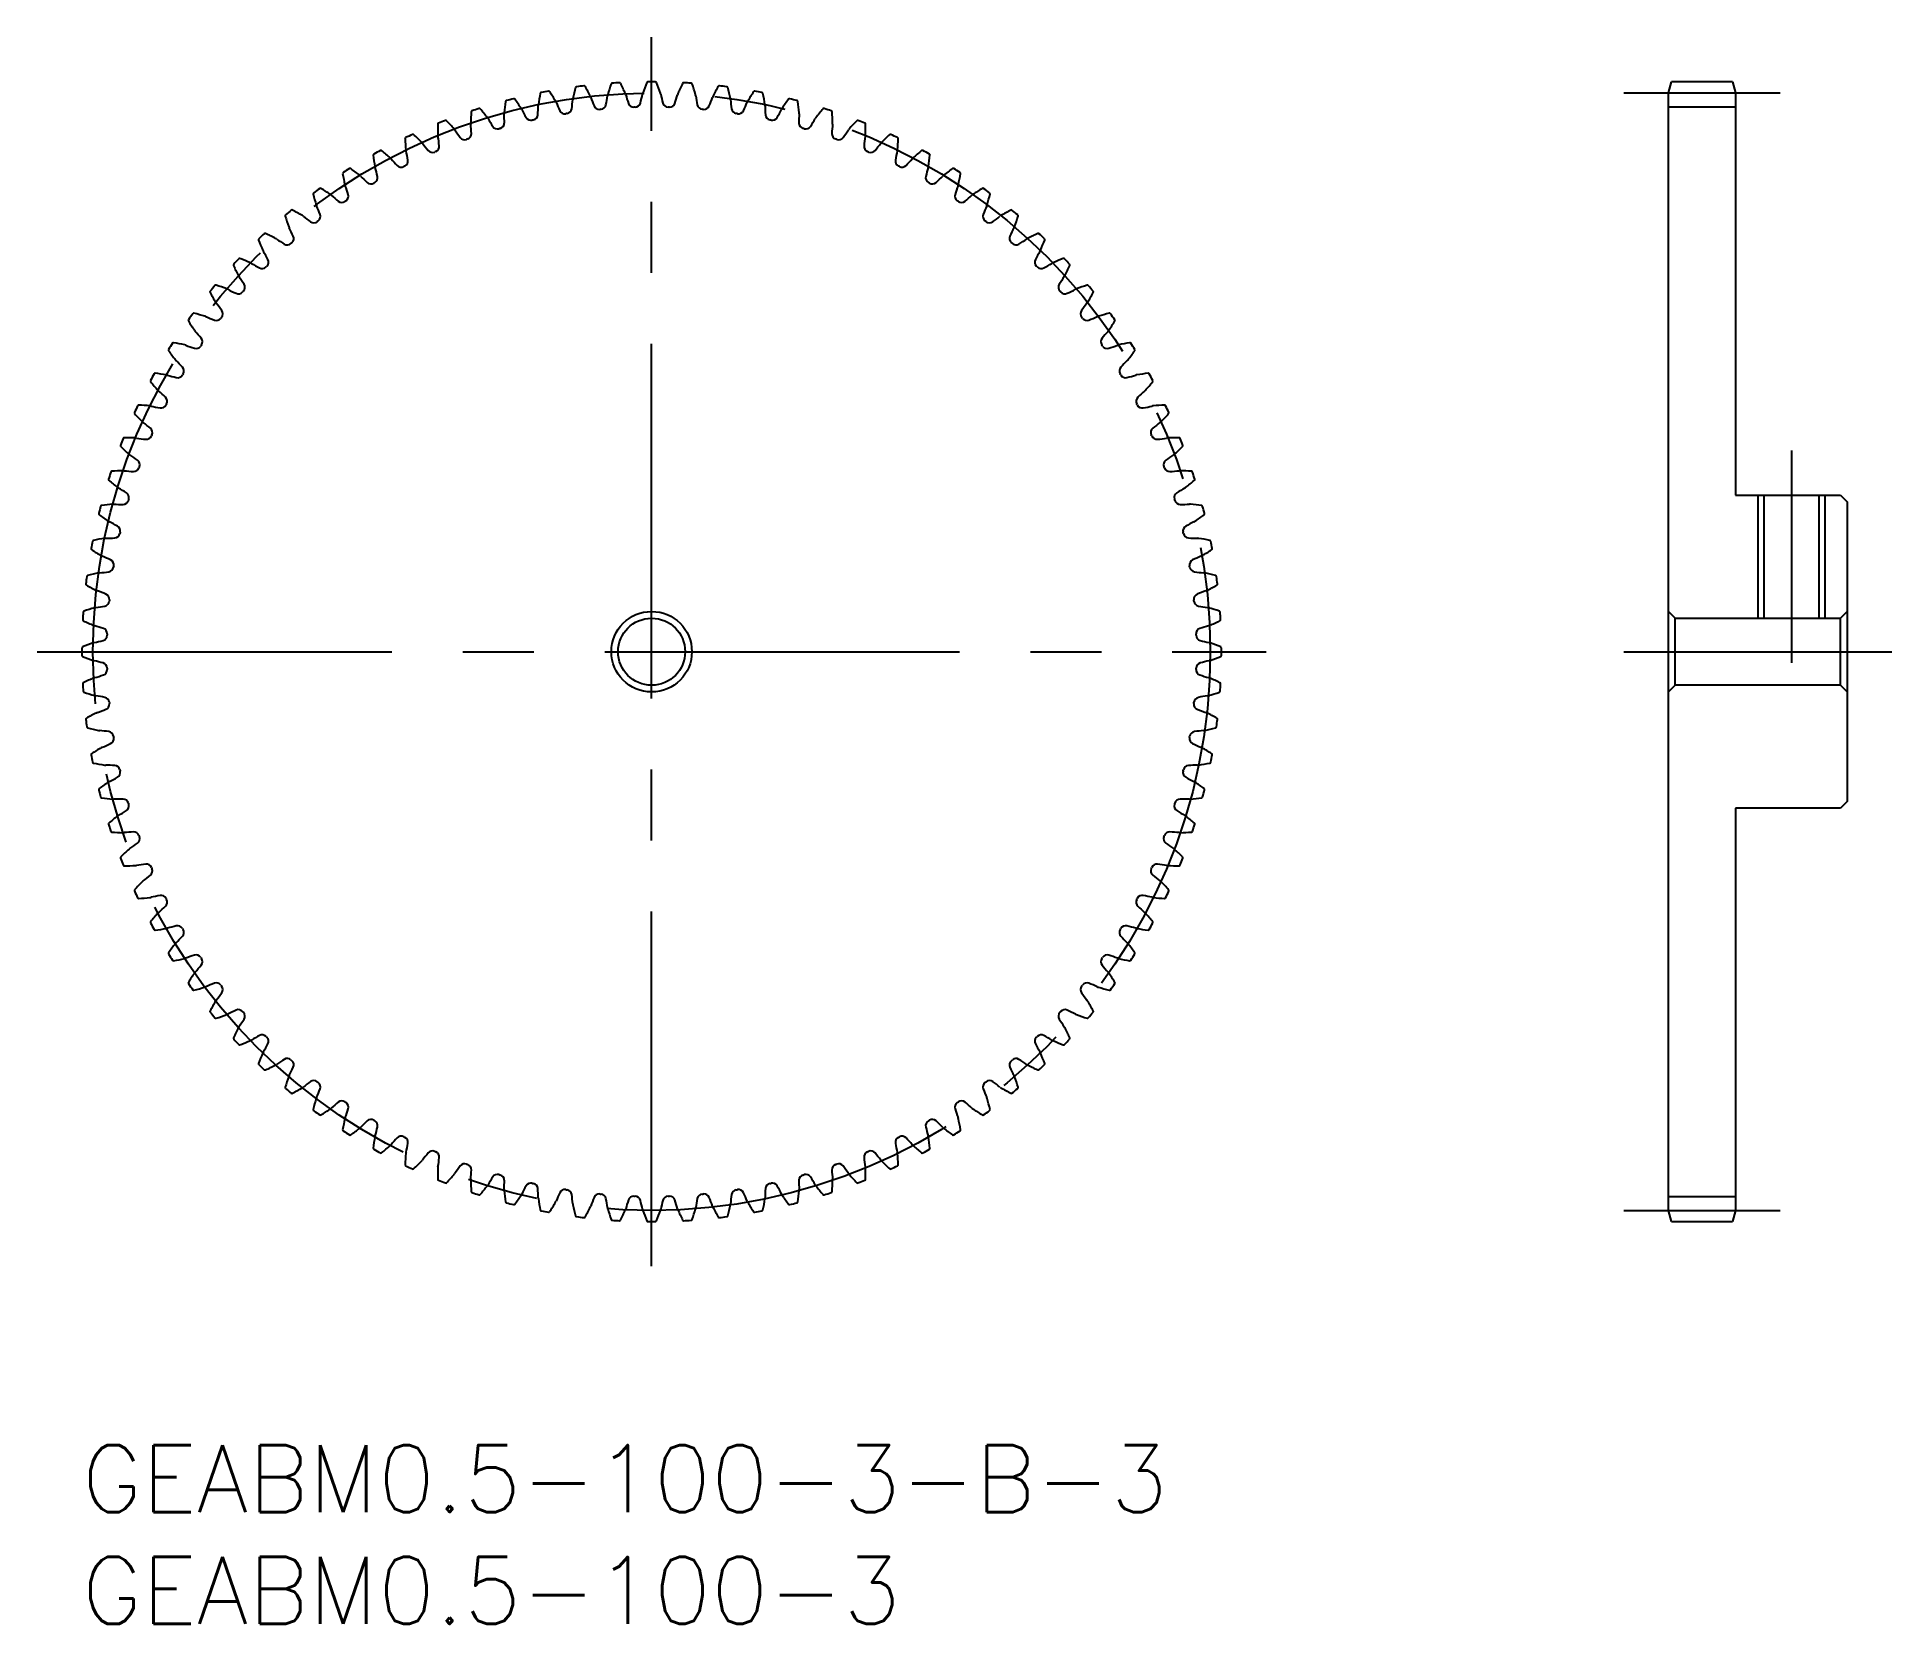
# Model space of a CAD drawing. Extents: x -2 to 81, y -8 to 63.
import ezdxf

# ---------------------------------------------------------------- set-up
doc = ezdxf.new("R2010")
doc.units = 0
doc.header["$LTSCALE"] = 0.5
doc.linetypes.add('CENTER', pattern=[50.8, 31.75, -6.35, 6.35, -6.35])
for name, color, linetype in [('MSM_CENTER', 1, 'CENTER'), ('MSM_CONTINUOUS', 7, 'CONTINUOUS'), ('MSM_NARROW', 5, 'CONTINUOUS'), ('MSM_PART_NUMBER', 7, 'CONTINUOUS')]:
    doc.layers.add(name, color=color, linetype=linetype)
doc.styles.get("Standard").update_dxf_attribs({"font": 'txt.shx', "height": 2, "bigfont": 'bigfont.shx'})

# ---------------------------------------------------------------- blocks, each defined once
blk = doc.blocks.new('*U3')
at = {"layer": 'MSM_PART_NUMBER'}
blk.add_text('GEABM0.5-100-3', height=3, dxfattribs=at).set_placement((0, -8))
blk = doc.blocks.new('*U4')
at = {"layer": 'MSM_PART_NUMBER'}
blk.add_text('GEABM0.5-100-3-B-3', height=3, dxfattribs=at).set_placement((0, -3))

msp = doc.modelspace()

# ---------------------------------------------------------------- linework, layer by layer
at = {"layer": 'MSM_CENTER'}
for p, q in [((25.5, 8), (25.5, 63)), ((69, 60.5), (76, 60.5)), ((76.5, 44.5), (76.5, 35)), ((-2, 35.5), (53, 35.5)), ((69, 35.5), (81, 35.5)), ((69, 10.5), (76, 10.5))]:
    msp.add_line(p, q, dxfattribs=at)
msp.add_circle((25.5, 35.5), 25, dxfattribs=at)
at = {"layer": 'MSM_CONTINUOUS'}
for p, q in [((71, 60.5), (71.134, 61)), ((73.866, 61), (71.134, 61)), ((73.866, 61), (74, 60.5)), ((71, 10.5), (71, 60.5)), ((71, 59.875), (74, 59.875)), ((74, 60.5), (74, 42.5)), ((74, 42.5), (78.7, 42.5)), ((75.27, 42.5), (75.27, 37)), ((77.729, 42.5), (77.729, 37)), ((78.7, 42.5), (79, 42.2)), ((79, 42.2), (79, 28.8)), ((71.3, 37), (71, 37.3)), ((71.3, 37), (78.7, 37)), ((71.3, 34), (71.3, 37)), ((79, 37.3), (78.7, 37)), ((78.7, 34), (78.7, 37)), ((71, 33.7), (71.3, 34)), ((78.7, 34), (71.3, 34)), ((78.7, 34), (79, 33.7)), ((74, 28.5), (74, 10.5)), ((78.7, 28.5), (74, 28.5)), ((79, 28.8), (78.7, 28.5)), ((71, 11.125), (74, 11.125)), ((71.134, 10), (71, 10.5)), ((71.134, 10), (73.866, 10)), ((74, 10.5), (73.866, 10))]:
    msp.add_line(p, q, dxfattribs=at)
for radius in [1.8, 1.5]:
    msp.add_circle((25.5, 35.5), radius, dxfattribs=at)
for centre, radius, start, end in [((30.132, 58.532), 8.333, 164.62917, 168.1), ((22.145, 60.728), 0.05, 97.57649, 164.62917), ((25.5, 35.5), 25.5, 96.82406, 97.57594), ((22.476, 60.77), 0.05, 29.77083, 96.82405), ((15.286, 56.657), 8.333, 26.3, 29.77083), ((31.569, 58.196), 8.333, 161.02917, 164.5), ((23.735, 60.889), 0.05, 93.97594, 161.02917), ((25.5, 35.5), 25.5, 93.22406, 93.97594), ((24.069, 60.91), 0.05, 26.17083, 93.22407), ((16.635, 57.256), 8.333, 22.7, 26.17083), ((32.982, 57.77), 8.333, 157.42917, 160.9), ((25.333, 60.949), 0.05, 90.37594, 157.42917), ((25.5, 35.5), 25.5, 89.62406, 90.37594), ((25.667, 60.949), 0.05, 22.57083, 89.62404), ((18.018, 57.77), 8.333, 19.1, 22.57083), ((34.365, 57.256), 8.333, 153.82917, 157.3), ((26.931, 60.91), 0.05, 86.77594, 153.82922), ((25.5, 35.5), 25.5, 86.02406, 86.77594), ((27.265, 60.889), 0.05, 18.97083, 86.02406), ((19.431, 58.196), 8.333, 15.5, 18.97083), ((35.714, 56.657), 8.333, 150.22917, 153.7), ((28.524, 60.77), 0.05, 83.17594, 150.22922), ((25.5, 35.5), 25.5, 82.42406, 83.17594), ((28.855, 60.728), 0.05, 15.37083, 82.42406), ((20.868, 58.532), 8.333, 11.9, 15.37083), ((25.5, 35.5), 25.5, 107.62406, 108.37594), ((17.795, 59.755), 0.05, 40.57083, 107.62406), ((11.502, 54.368), 8.333, 37.1, 40.57083), ((27.208, 58.931), 8.333, 171.82917, 175.3), ((19.009, 60.108), 0.05, 104.77649, 171.82917), ((25.5, 35.5), 25.5, 104.02406, 104.77594), ((19.333, 60.191), 0.05, 36.97083, 104.02406), ((12.715, 55.21), 8.333, 33.5, 36.97083), ((19.317, 59.58), 0.416, 26.40599, 33.50005), ((26.579, 63.186), 7.692, 206.40595, 209.45984), ((12.735, 60.091), 7.692, 355.74016, 358.79405), ((20.842, 59.921), 0.416, 171.69996, 178.79401), ((28.676, 58.778), 8.333, 168.22917, 171.7), ((20.567, 60.467), 0.05, 101.17649, 168.22917), ((25.5, 35.5), 25.5, 100.42406, 101.17594), ((20.895, 60.53), 0.05, 33.37083, 100.42406), ((13.978, 55.974), 8.333, 29.9, 33.37083), ((20.842, 59.921), 0.416, 22.80599, 29.90005), ((28.316, 63.063), 7.692, 202.80595, 205.85984), ((21.677, 59.826), 0.25, 278.93089, 352.14019), ((14.305, 60.844), 7.692, 352.14016, 355.19405), ((22.384, 60.165), 0.416, 168.09996, 175.19401), ((22.384, 60.165), 0.416, 19.20599, 26.30005), ((30.041, 62.832), 7.692, 199.20595, 202.25984), ((23.153, 60.013), 0.25, 202.25985, 275.46908), ((25.5, 35.5), 24.375, 95.33092, 95.46908), ((23.212, 60.018), 0.25, 275.33095, 348.54019), ((15.918, 61.497), 7.692, 348.54016, 351.59405), ((23.939, 60.312), 0.416, 164.49996, 171.59401), ((23.939, 60.312), 0.416, 15.60599, 22.70005), ((31.748, 62.493), 7.692, 195.60595, 198.65984), ((24.697, 60.112), 0.25, 198.65985, 271.86908), ((25.5, 35.5), 24.375, 91.73092, 91.86908), ((24.756, 60.114), 0.25, 271.73095, 344.94019), ((17.569, 62.047), 7.692, 344.94016, 347.99405), ((25.5, 60.361), 0.416, 160.89996, 167.99401), ((25.5, 60.361), 0.416, 12.00599, 19.10005), ((33.431, 62.047), 7.692, 192.00595, 195.05984), ((26.244, 60.114), 0.25, 195.05985, 268.26908), ((25.5, 35.5), 24.375, 88.13092, 88.26908), ((26.303, 60.112), 0.25, 268.13092, 341.34012), ((19.252, 62.493), 7.692, 341.34016, 344.39405), ((27.061, 60.312), 0.416, 157.29996, 164.39401), ((27.061, 60.312), 0.416, 8.40599, 15.50005), ((35.082, 61.497), 7.692, 188.40595, 191.45984), ((27.788, 60.018), 0.25, 191.45988, 264.66908), ((25.5, 35.5), 24.375, 84.53092, 84.66908), ((27.847, 60.013), 0.25, 264.53092, 337.74012), ((20.959, 62.832), 7.692, 337.74016, 340.79405), ((28.616, 60.165), 0.416, 153.69996, 160.79401), ((28.616, 60.165), 0.416, 4.80599, 11.90004), ((36.695, 60.844), 7.692, 184.80595, 187.85984), ((29.323, 59.826), 0.25, 187.85988, 261.06908), ((22.684, 63.063), 7.692, 334.14016, 337.19405), ((30.158, 59.921), 0.416, 150.09996, 157.19401), ((37.022, 55.974), 8.333, 146.62917, 150.1), ((30.105, 60.53), 0.05, 79.57594, 146.62922), ((25.5, 35.5), 25.5, 78.82406, 79.57594), ((30.433, 60.467), 0.05, 11.77083, 78.82406), ((22.324, 58.778), 8.333, 8.3, 11.77083), ((30.158, 59.921), 0.416, 1.20599, 8.30004), ((38.265, 60.091), 7.692, 181.20595, 184.25984), ((24.421, 63.186), 7.692, 330.54016, 333.59405), ((31.683, 59.58), 0.416, 146.49996, 153.59401), ((38.285, 55.21), 8.333, 143.02917, 146.5), ((31.667, 60.191), 0.05, 75.97594, 143.02922), ((25.5, 35.5), 25.5, 75.22406, 75.97594), ((31.991, 60.108), 0.05, 8.17083, 75.22406), ((23.792, 58.931), 8.333, 4.7, 8.17083), ((39.498, 54.368), 8.333, 139.42917, 142.9), ((33.205, 59.755), 0.05, 72.37594, 139.42922), ((25.5, 35.5), 25.5, 71.62406, 72.37594), ((24.258, 58.96), 8.333, 179.02917, 182.5), ((15.976, 59.101), 0.05, 111.97649, 179.02917), ((25.5, 35.5), 25.5, 111.22406, 111.97594), ((16.287, 59.224), 0.05, 44.17083, 111.22406), ((10.345, 53.452), 8.333, 40.7, 44.17083), ((25.734, 58.992), 8.333, 175.42917, 178.9), ((17.818, 59.144), 0.416, 178.89996, 185.99401), ((9.754, 58.297), 7.692, 2.94016, 5.99405), ((17.477, 59.652), 0.05, 108.37649, 175.42917), ((17.818, 59.144), 0.416, 30.00599, 37.10006), ((24.839, 63.199), 7.692, 210.00595, 213.05984), ((18.601, 59.139), 0.25, 213.05985, 286.26908), ((18.658, 59.155), 0.25, 286.13095, 359.34019), ((19.317, 59.58), 0.416, 175.29996, 182.39401), ((11.217, 59.241), 7.692, 359.34016, 2.39405), ((20.099, 59.525), 0.25, 209.45985, 282.66908), ((25.5, 35.5), 24.375, 102.53092, 102.66908), ((20.157, 59.538), 0.25, 282.53089, 355.74019), ((21.618, 59.817), 0.25, 205.85985, 279.06908), ((25.5, 35.5), 24.375, 98.93092, 99.06908), ((25.5, 35.5), 24.375, 80.93092, 81.06908), ((29.382, 59.817), 0.25, 260.93092, 334.14012), ((30.843, 59.538), 0.25, 184.25988, 257.46908), ((25.5, 35.5), 24.375, 77.33092, 77.46908), ((30.901, 59.525), 0.25, 257.33092, 330.54012), ((39.783, 59.241), 7.692, 177.60595, 180.65984), ((32.342, 59.155), 0.25, 180.65988, 253.86908), ((31.683, 59.58), 0.416, 357.60599, 4.70004), ((32.399, 59.139), 0.25, 253.73092, 326.94012), ((26.161, 63.199), 7.692, 326.94016, 329.99405), ((33.182, 59.144), 0.416, 142.89996, 149.99401), ((33.523, 59.652), 0.05, 4.57083, 71.62406), ((41.246, 58.297), 7.692, 174.00595, 177.05984), ((25.266, 58.992), 8.333, 1.1, 4.57083), ((33.182, 59.144), 0.416, 354.00599, 1.10004), ((40.655, 53.452), 8.333, 135.82917, 139.3), ((34.713, 59.224), 0.05, 68.77594, 135.82922), ((25.5, 35.5), 25.5, 68.02406, 68.77594), ((35.024, 59.101), 0.05, 0.97083, 68.02406), ((26.742, 58.96), 8.333, 357.5, 0.97083), ((14.513, 58.456), 0.05, 115.57594, 182.62917), ((22.788, 58.836), 8.333, 182.62917, 186.1), ((25.5, 35.5), 25.5, 114.82406, 115.57594), ((14.815, 58.598), 0.05, 47.77083, 114.82406), ((9.248, 52.465), 8.333, 44.3, 47.77083), ((14.915, 57.995), 0.416, 37.20599, 44.30005), ((21.372, 62.898), 7.692, 217.20595, 220.25984), ((15.747, 58.111), 0.25, 293.33089, 6.54016), ((16.348, 58.615), 0.416, 182.49996, 189.59401), ((8.354, 57.264), 7.692, 6.54016, 9.59405), ((16.348, 58.615), 0.416, 33.60599, 40.70005), ((23.101, 63.103), 7.692, 213.60595, 216.65984), ((17.131, 58.659), 0.25, 216.65985, 289.86908), ((25.5, 35.5), 24.375, 109.73092, 109.86908), ((17.187, 58.679), 0.25, 289.73089, 2.94016), ((25.5, 35.5), 24.375, 106.13092, 106.26908), ((25.5, 35.5), 24.375, 73.73092, 73.86908), ((33.813, 58.679), 0.25, 177.05988, 250.26908), ((25.5, 35.5), 24.375, 70.13092, 70.26908), ((33.869, 58.659), 0.25, 250.13092, 323.34012), ((27.899, 63.103), 7.692, 323.34016, 326.39405), ((34.652, 58.615), 0.416, 139.29996, 146.39401), ((35.253, 58.111), 0.25, 173.45988, 246.66908), ((42.646, 57.264), 7.692, 170.40595, 173.45984), ((34.652, 58.615), 0.416, 350.40599, 357.50004), ((29.628, 62.898), 7.692, 319.74016, 322.79405), ((36.085, 57.995), 0.416, 135.69996, 142.79401), ((41.752, 52.465), 8.333, 132.22917, 135.7), ((36.185, 58.598), 0.05, 65.17594, 132.22922), ((25.5, 35.5), 25.5, 64.42406, 65.17594), ((28.212, 58.836), 8.333, 353.9, 357.37083), ((36.487, 58.456), 0.05, 357.37083, 64.42406), ((13.093, 57.721), 0.05, 119.17594, 186.22917), ((21.328, 58.62), 8.333, 186.22917, 189.7), ((25.5, 35.5), 25.5, 118.42406, 119.17594), ((13.386, 57.882), 0.05, 51.37083, 118.42406), ((8.215, 51.411), 8.333, 47.9, 51.37083), ((13.523, 57.286), 0.416, 40.80599, 47.90005), ((19.66, 62.584), 7.692, 220.80595, 223.85984), ((14.347, 57.454), 0.25, 296.93089, 10.14019), ((14.915, 57.995), 0.416, 186.09996, 193.19401), ((7.021, 56.144), 7.692, 10.14016, 13.19405), ((15.693, 58.088), 0.25, 220.25984, 293.46908), ((25.5, 35.5), 24.375, 113.33092, 113.46908), ((25.5, 35.5), 24.375, 66.53092, 66.66908), ((35.307, 58.088), 0.25, 246.53092, 319.74012), ((36.653, 57.454), 0.25, 169.85988, 243.06908), ((43.979, 56.144), 7.692, 166.80595, 169.85984), ((36.085, 57.995), 0.416, 346.80599, 353.90004), ((31.34, 62.584), 7.692, 316.14016, 319.19405), ((37.477, 57.286), 0.416, 132.09996, 139.19401), ((42.785, 51.411), 8.333, 128.62917, 132.1), ((37.614, 57.882), 0.05, 61.57649, 128.62922), ((25.5, 35.5), 25.5, 60.82406, 61.57594), ((29.672, 58.62), 8.333, 350.3, 353.77083), ((37.907, 57.721), 0.05, 353.77083, 60.82406), ((11.723, 56.898), 0.05, 122.77594, 189.82917), ((19.884, 58.312), 8.333, 189.82917, 193.3), ((25.5, 35.5), 25.5, 122.02406, 122.77594), ((12.004, 57.077), 0.05, 54.97083, 122.02406), ((7.25, 50.294), 8.333, 51.5, 54.97083), ((12.179, 56.491), 0.416, 44.40599, 51.50005), ((17.971, 62.164), 7.692, 224.40595, 227.45984), ((12.939, 56.681), 0.25, 227.45984, 300.66908), ((25.5, 35.5), 24.375, 120.53092, 120.66908), ((13.523, 57.286), 0.416, 189.69996, 196.79401), ((12.99, 56.711), 0.25, 300.53089, 13.74019), ((5.761, 54.943), 7.692, 13.74016, 16.79405), ((14.294, 57.428), 0.25, 223.85984, 297.06908), ((25.5, 35.5), 24.375, 116.93092, 117.06908), ((25.5, 35.5), 24.375, 62.93092, 63.06908), ((36.706, 57.428), 0.25, 242.93092, 316.14012), ((38.01, 56.711), 0.25, 166.25987, 239.46908), ((45.239, 54.943), 7.692, 163.20595, 166.25984), ((37.477, 57.286), 0.416, 343.20599, 350.30004), ((25.5, 35.5), 24.375, 59.33092, 59.46908), ((38.061, 56.681), 0.25, 239.33092, 312.54012), ((33.029, 62.164), 7.692, 312.54016, 315.59405), ((38.821, 56.491), 0.416, 128.49996, 135.59401), ((43.75, 50.294), 8.333, 125.02917, 128.5), ((38.996, 57.077), 0.05, 57.97649, 125.02922), ((25.5, 35.5), 25.5, 57.22406, 57.97594), ((31.116, 58.312), 8.333, 346.7, 350.17083), ((39.277, 56.898), 0.05, 350.17083, 57.22406), ((10.406, 55.991), 0.05, 126.37594, 193.42917), ((18.463, 57.915), 8.333, 193.42917, 196.9), ((25.5, 35.5), 25.5, 125.62406, 126.37594), ((10.676, 56.187), 0.05, 58.57083, 125.62406), ((6.357, 49.119), 8.333, 55.1, 58.57083), ((10.887, 55.613), 0.416, 48.00599, 55.10005), ((16.312, 61.639), 7.692, 228.00595, 231.05984), ((11.634, 55.85), 0.25, 231.05985, 304.26908), ((12.179, 56.491), 0.416, 193.29996, 200.39401), ((25.5, 35.5), 24.375, 124.13092, 124.26908), ((4.579, 53.665), 7.692, 17.34016, 20.39405), ((11.683, 55.884), 0.25, 304.13089, 17.34019), ((39.317, 55.884), 0.25, 162.65987, 235.86908), ((46.421, 53.665), 7.692, 159.60595, 162.65984), ((25.5, 35.5), 24.375, 55.73092, 55.86908), ((38.821, 56.491), 0.416, 339.60599, 346.70004), ((39.366, 55.85), 0.25, 235.73092, 308.94012), ((34.688, 61.639), 7.692, 308.94016, 311.99405), ((40.113, 55.613), 0.416, 124.89996, 131.99401), ((44.643, 49.119), 8.333, 121.42917, 124.9), ((40.324, 56.187), 0.05, 54.37649, 121.42922), ((25.5, 35.5), 25.5, 53.62406, 54.37594), ((32.537, 57.915), 8.333, 343.1, 346.57083), ((40.594, 55.991), 0.05, 346.57083, 53.62406), ((9.149, 55.003), 0.05, 129.97649, 197.02917), ((17.069, 57.429), 8.333, 197.02917, 200.5), ((25.5, 35.5), 25.5, 129.22406, 129.97594), ((9.407, 55.216), 0.05, 62.17083, 129.22406), ((5.54, 47.89), 8.333, 58.7, 62.17083), ((9.653, 54.656), 0.416, 51.60599, 58.70005), ((14.689, 61.01), 7.692, 231.60595, 234.65984), ((10.887, 55.613), 0.416, 196.89996, 203.99401), ((3.48, 52.316), 7.692, 20.94016, 23.99405), ((10.431, 54.976), 0.25, 307.73089, 20.94019), ((40.569, 54.976), 0.25, 159.05987, 232.26908), ((47.52, 52.316), 7.692, 156.00595, 159.05984), ((40.113, 55.613), 0.416, 336.00599, 343.10004), ((36.311, 61.01), 7.692, 305.34016, 308.39405), ((41.347, 54.656), 0.416, 121.29996, 128.39401), ((45.46, 47.89), 8.333, 117.82917, 121.3), ((41.593, 55.216), 0.05, 50.77649, 117.82922), ((25.5, 35.5), 25.5, 50.02406, 50.77594), ((33.931, 57.429), 8.333, 339.5, 342.97083), ((41.851, 55.003), 0.05, 342.97083, 50.02406), ((7.957, 53.938), 0.05, 133.57649, 200.62917), ((25.5, 35.5), 25.5, 132.82406, 133.57594), ((8.2, 54.166), 0.05, 65.77083, 132.82406), ((4.801, 46.612), 8.333, 62.3, 65.77083), ((8.482, 53.623), 0.416, 55.20599, 62.30005), ((13.108, 60.281), 7.692, 235.20595, 238.25984), ((9.653, 54.656), 0.416, 200.49996, 207.59401), ((2.467, 50.9), 7.692, 24.54016, 27.59405), ((9.237, 53.991), 0.25, 311.33089, 24.54019), ((10.384, 54.939), 0.25, 234.65985, 307.86908), ((25.5, 35.5), 24.375, 127.73092, 127.86908), ((25.5, 35.5), 24.375, 52.13092, 52.26908), ((40.616, 54.939), 0.25, 232.13092, 305.34012), ((41.763, 53.991), 0.25, 155.45987, 228.66908), ((48.533, 50.9), 7.692, 152.40595, 155.45984), ((41.347, 54.656), 0.416, 332.40599, 339.50004), ((37.892, 60.281), 7.692, 301.74016, 304.79405), ((42.518, 53.623), 0.416, 117.69996, 124.79401), ((46.199, 46.612), 8.333, 114.22917, 117.7), ((42.8, 54.166), 0.05, 47.17594, 114.22913), ((25.5, 35.5), 25.5, 46.42406, 47.17594), ((43.043, 53.938), 0.05, 339.37083, 46.42406), ((15.709, 56.856), 8.333, 200.62917, 204.1), ((8.482, 53.623), 0.416, 204.09996, 211.19401), ((1.546, 49.423), 7.692, 28.14016, 31.19405), ((9.193, 53.952), 0.25, 238.25985, 311.46908), ((25.5, 35.5), 24.375, 131.33092, 131.46908), ((25.5, 35.5), 24.375, 48.53092, 48.66908), ((41.807, 53.952), 0.25, 228.53092, 301.74012), ((49.454, 49.423), 7.692, 148.80595, 151.85984), ((42.518, 53.623), 0.416, 328.80599, 335.90004), ((35.291, 56.856), 8.333, 335.9, 339.37083), ((6.834, 52.8), 0.05, 137.17594, 204.22917), ((14.388, 56.199), 8.333, 204.22917, 207.7), ((25.5, 35.5), 25.5, 136.42406, 137.17594), ((7.377, 52.518), 0.416, 207.69996, 214.79401), ((7.062, 53.043), 0.05, 69.37083, 136.42406), ((4.144, 45.291), 8.333, 65.9, 69.37083), ((7.377, 52.518), 0.416, 58.80599, 65.90005), ((11.577, 59.454), 7.692, 238.80595, 241.85984), ((8.067, 52.891), 0.25, 241.85985, 315.06908), ((25.5, 35.5), 24.375, 134.93092, 135.06908), ((8.109, 52.933), 0.25, 314.9309, 28.14019), ((42.891, 52.933), 0.25, 151.85987, 225.06908), ((25.5, 35.5), 24.375, 44.93092, 45.06908), ((42.933, 52.891), 0.25, 224.93092, 298.14012), ((39.423, 59.454), 7.692, 298.14016, 301.19405), ((43.623, 52.518), 0.416, 114.09996, 121.19401), ((46.856, 45.291), 8.333, 110.62917, 114.1), ((43.938, 53.043), 0.05, 43.57594, 110.62913), ((43.623, 52.518), 0.416, 325.20599, 332.30004), ((25.5, 35.5), 25.5, 42.82406, 43.57594), ((36.612, 56.199), 8.333, 332.3, 335.77083), ((44.166, 52.8), 0.05, 335.77083, 42.82406), ((5.784, 51.593), 0.05, 140.77649, 207.82916), ((13.11, 55.46), 8.333, 207.82917, 211.3), ((25.5, 35.5), 25.5, 140.02406, 140.77594), ((5.997, 51.851), 0.05, 72.97083, 140.02406), ((3.571, 43.931), 8.333, 69.5, 72.97083), ((6.344, 51.347), 0.416, 62.40599, 69.50005), ((10.1, 58.533), 7.692, 242.40595, 245.45984), ((7.009, 51.763), 0.25, 245.45986, 318.66908), ((0.719, 47.892), 7.692, 31.74016, 34.79405), ((25.5, 35.5), 24.375, 138.53092, 138.66908), ((7.048, 51.807), 0.25, 318.53089, 31.74019), ((43.952, 51.807), 0.25, 148.25987, 221.46908), ((50.281, 47.892), 7.692, 145.20595, 148.25984), ((25.5, 35.5), 24.375, 41.33092, 41.46908), ((43.991, 51.763), 0.25, 221.33092, 294.54012), ((40.9, 58.533), 7.692, 294.54016, 297.59405), ((44.656, 51.347), 0.416, 110.49996, 117.59401), ((47.429, 43.931), 8.333, 107.02917, 110.5), ((45.003, 51.851), 0.05, 39.97594, 107.02912), ((37.89, 55.46), 8.333, 328.7, 332.17083), ((25.5, 35.5), 25.5, 39.22406, 39.97594), ((45.216, 51.593), 0.05, 332.17083, 39.22406), ((5.009, 50.594), 0.05, 76.57083, 143.62406), ((3.085, 42.537), 8.333, 73.1, 76.57083), ((6.344, 51.347), 0.416, 211.29996, 218.39401), ((-0.01, 46.311), 7.692, 35.34016, 38.39405), ((6.061, 50.616), 0.25, 322.13089, 35.3402), ((44.939, 50.616), 0.25, 144.65987, 217.86908), ((51.01, 46.311), 7.692, 141.60595, 144.65984), ((44.656, 51.347), 0.416, 321.60599, 328.70004), ((47.915, 42.537), 8.333, 103.42917, 106.9), ((45.991, 50.594), 0.05, 36.37594, 103.42913), ((4.813, 50.324), 0.05, 144.37649, 211.42917), ((11.881, 54.643), 8.333, 211.42917, 214.9), ((25.5, 35.5), 25.5, 143.62406, 144.37594), ((5.387, 50.113), 0.416, 214.89996, 221.99401), ((-0.639, 44.688), 7.692, 38.94016, 41.99405), ((5.387, 50.113), 0.416, 66.00599, 73.10005), ((8.684, 57.52), 7.692, 246.00595, 249.05984), ((6.024, 50.569), 0.25, 249.05986, 322.26908), ((25.5, 35.5), 24.375, 142.13092, 142.26908), ((25.5, 35.5), 24.375, 37.73092, 37.86908), ((44.976, 50.569), 0.25, 217.73092, 290.94012), ((42.316, 57.52), 7.692, 290.94016, 293.99405), ((45.613, 50.113), 0.416, 106.89996, 113.99401), ((51.639, 44.688), 7.692, 138.00595, 141.05984), ((45.613, 50.113), 0.416, 318.00599, 325.10004), ((39.119, 54.643), 8.333, 325.1, 328.57083), ((25.5, 35.5), 25.5, 35.62406, 36.37594), ((46.187, 50.324), 0.05, 328.57083, 35.62406), ((3.923, 48.996), 0.05, 147.97594, 215.02916), ((25.5, 35.5), 25.5, 147.22406, 147.97594), ((4.102, 49.277), 0.05, 80.17083, 147.22406), ((2.688, 41.116), 8.333, 76.7, 80.17083), ((4.509, 48.821), 0.416, 69.60599, 76.70005), ((7.335, 56.421), 7.692, 249.60595, 252.65984), ((5.116, 49.317), 0.25, 252.65986, 325.86908), ((25.5, 35.5), 24.375, 145.73092, 145.86908), ((5.15, 49.366), 0.25, 325.7309, 38.9402), ((45.85, 49.366), 0.25, 141.05987, 214.26908), ((25.5, 35.5), 24.375, 34.13092, 34.26908), ((45.884, 49.317), 0.25, 214.13092, 287.34012), ((43.665, 56.421), 7.692, 287.34016, 290.39405), ((46.491, 48.821), 0.416, 103.29996, 110.39401), ((48.312, 41.116), 8.333, 99.82917, 103.3), ((46.898, 49.277), 0.05, 32.77594, 99.82913), ((25.5, 35.5), 25.5, 32.02406, 32.77594), ((47.077, 48.996), 0.05, 324.97083, 32.02406), ((10.706, 53.75), 8.333, 215.02917, 218.5), ((4.509, 48.821), 0.416, 218.49996, 225.59401), ((-1.164, 43.029), 7.692, 42.54016, 45.59405), ((4.319, 48.061), 0.25, 329.3309, 42.54019), ((46.681, 48.061), 0.25, 137.45987, 210.66908), ((52.164, 43.029), 7.692, 134.40595, 137.45984), ((46.491, 48.821), 0.416, 314.40599, 321.50004), ((40.294, 53.75), 8.333, 321.5, 324.97083), ((3.118, 47.614), 0.05, 151.57594, 218.62915), ((25.5, 35.5), 25.5, 150.82406, 151.57594), ((9.589, 52.785), 8.333, 218.62917, 222.1), ((3.279, 47.907), 0.05, 83.77083, 150.82406), ((2.38, 39.672), 8.333, 80.3, 83.77083), ((3.714, 47.477), 0.416, 73.20599, 80.30005), ((6.057, 55.239), 7.692, 253.20595, 256.25984), ((4.289, 48.01), 0.25, 256.25986, 329.46908), ((25.5, 35.5), 24.375, 149.33092, 149.46908), ((25.5, 35.5), 24.375, 30.53092, 30.66908), ((46.711, 48.01), 0.25, 210.53092, 283.74012), ((44.943, 55.239), 7.692, 283.74016, 286.79405), ((47.286, 47.477), 0.416, 99.69996, 106.79401), ((48.62, 39.672), 8.333, 96.22917, 99.7), ((41.411, 52.785), 8.333, 317.9, 321.37083), ((47.721, 47.907), 0.05, 29.17649, 96.22922), ((25.5, 35.5), 25.5, 28.42406, 29.17594), ((47.882, 47.614), 0.05, 321.37083, 28.42406), ((25.5, 35.5), 25.5, 154.42406, 155.17594), ((2.544, 46.487), 0.05, 87.37083, 154.42406), ((2.164, 38.212), 8.333, 83.9, 87.37083), ((3.005, 46.085), 0.416, 76.80599, 83.90005), ((4.856, 53.979), 7.692, 256.80595, 259.85984), ((3.714, 47.477), 0.416, 222.09996, 229.19401), ((-1.584, 41.34), 7.692, 46.14016, 49.19405), ((3.546, 46.653), 0.25, 259.85986, 333.06908), ((3.572, 46.706), 0.25, 332.93089, 46.1402), ((25.5, 35.5), 24.375, 152.93092, 153.06908), ((47.428, 46.706), 0.25, 133.85987, 207.06908), ((25.5, 35.5), 24.375, 26.93092, 27.06908), ((47.454, 46.653), 0.25, 206.93092, 280.14012), ((52.584, 41.34), 7.692, 130.80595, 133.85984), ((46.144, 53.979), 7.692, 280.14016, 283.19405), ((47.286, 47.477), 0.416, 310.80599, 317.90004), ((47.995, 46.085), 0.416, 96.09996, 103.19401), ((48.836, 38.212), 8.333, 92.62917, 96.1), ((48.456, 46.487), 0.05, 25.57649, 92.62922), ((25.5, 35.5), 25.5, 24.82406, 25.57594), ((2.402, 46.185), 0.05, 155.17594, 222.22915), ((8.535, 51.752), 8.333, 222.22917, 225.7), ((3.005, 46.085), 0.416, 225.69996, 232.79401), ((-1.898, 39.628), 7.692, 49.74016, 52.79405), ((52.898, 39.628), 7.692, 127.20595, 130.25984), ((47.995, 46.085), 0.416, 307.20599, 314.30004), ((42.465, 51.752), 8.333, 314.3, 317.77083), ((48.598, 46.185), 0.05, 317.77083, 24.82406), ((25.5, 35.5), 25.5, 158.02406, 158.77594), ((1.899, 45.024), 0.05, 90.97083, 158.02406), ((2.04, 36.742), 8.333, 87.5, 90.97083), ((2.385, 44.652), 0.416, 80.40599, 87.50005), ((3.736, 52.646), 7.692, 260.40595, 263.45984), ((2.889, 45.253), 0.25, 263.45986, 336.66908), ((2.912, 45.307), 0.25, 336.53089, 49.74019), ((25.5, 35.5), 24.375, 156.53092, 156.66908), ((48.088, 45.307), 0.25, 130.25987, 203.46908), ((25.5, 35.5), 24.375, 23.33092, 23.46908), ((48.111, 45.253), 0.25, 203.33092, 276.54012), ((47.264, 52.646), 7.692, 276.54016, 279.59405), ((48.615, 44.652), 0.416, 92.49996, 99.59401), ((48.96, 36.742), 8.333, 89.02917, 92.5), ((49.101, 45.024), 0.05, 21.97594, 89.02922), ((25.5, 35.5), 25.5, 21.22406, 21.97594), ((1.776, 44.713), 0.05, 158.77594, 225.82915), ((7.548, 50.655), 8.333, 225.82917, 229.3), ((2.385, 44.652), 0.416, 229.29996, 236.39401), ((-2.103, 37.899), 7.692, 53.34016, 56.39405), ((2.341, 43.869), 0.25, 340.1309, 53.3402), ((48.659, 43.869), 0.25, 126.65987, 199.86908), ((53.103, 37.899), 7.692, 123.60595, 126.65984), ((48.615, 44.652), 0.416, 303.60599, 310.70005), ((43.452, 50.655), 8.333, 310.7, 314.17083), ((49.224, 44.713), 0.05, 314.17083, 21.22406), ((1.245, 43.205), 0.05, 162.37594, 229.42916), ((25.5, 35.5), 25.5, 161.62406, 162.37594), ((6.632, 49.498), 8.333, 229.42917, 232.9), ((1.348, 43.523), 0.05, 94.57083, 161.62406), ((2.008, 35.266), 8.333, 91.1, 94.57083), ((1.856, 43.182), 0.416, 84.00599, 91.10005), ((2.703, 51.246), 7.692, 264.00595, 267.05984), ((2.321, 43.813), 0.25, 267.05986, 340.26908), ((25.5, 35.5), 24.375, 160.13092, 160.26908), ((25.5, 35.5), 24.375, 19.73092, 19.86908), ((48.679, 43.813), 0.25, 199.73092, 272.94013), ((48.297, 51.246), 7.692, 272.94016, 275.99405), ((49.144, 43.182), 0.416, 88.89996, 95.99401), ((48.992, 35.266), 8.333, 85.42917, 88.9), ((44.368, 49.498), 8.333, 307.1, 310.57083), ((49.652, 43.523), 0.05, 18.37594, 85.42922), ((25.5, 35.5), 25.5, 17.62406, 18.37594), ((49.755, 43.205), 0.05, 310.57083, 17.62406), ((1.856, 43.182), 0.416, 232.89996, 239.99401), ((-2.199, 36.161), 7.692, 56.94016, 59.99405), ((1.861, 42.399), 0.25, 343.7309, 56.94019), ((49.139, 42.399), 0.25, 123.05987, 196.26908), ((53.199, 36.161), 7.692, 120.00595, 123.05984), ((49.144, 43.182), 0.416, 300.00599, 307.10005), ((0.809, 41.667), 0.05, 165.97594, 233.02915), ((25.5, 35.5), 25.5, 165.22406, 165.97594), ((5.79, 48.285), 8.333, 233.02917, 236.5), ((0.892, 41.991), 0.05, 98.17083, 165.22406), ((2.069, 33.792), 8.333, 94.7, 98.17083), ((1.42, 41.683), 0.416, 87.60599, 94.70005), ((1.759, 49.783), 7.692, 267.60595, 270.65984), ((1.845, 42.342), 0.25, 270.65986, 343.86908), ((25.5, 35.5), 24.375, 163.73092, 163.86908), ((25.5, 35.5), 24.375, 16.13092, 16.26908), ((49.155, 42.342), 0.25, 196.13092, 269.34013), ((49.241, 49.783), 7.692, 269.34016, 272.39405), ((49.58, 41.683), 0.416, 85.29996, 92.39401), ((48.931, 33.792), 8.333, 81.82917, 85.3), ((45.21, 48.285), 8.333, 303.5, 306.97083), ((50.108, 41.991), 0.05, 14.77594, 81.82922), ((25.5, 35.5), 25.5, 14.02406, 14.77594), ((50.191, 41.667), 0.05, 306.97083, 14.02406), ((1.42, 41.683), 0.416, 236.49996, 243.59401), ((-2.186, 34.421), 7.692, 60.54016, 63.59405), ((1.462, 40.843), 0.25, 274.25986, 347.46908), ((1.475, 40.901), 0.25, 347.3309, 60.54019), ((25.5, 35.5), 24.375, 167.33092, 167.46908), ((49.525, 40.901), 0.25, 119.45987, 192.66908), ((25.5, 35.5), 24.375, 12.53092, 12.66908), ((49.538, 40.843), 0.25, 192.53092, 265.74013), ((53.186, 34.421), 7.692, 116.40595, 119.45984), ((49.58, 41.683), 0.416, 296.40599, 303.50005), ((0.47, 40.105), 0.05, 169.57594, 236.62915), ((25.5, 35.5), 25.5, 168.82406, 169.57594), ((5.026, 47.022), 8.333, 236.62917, 240.1), ((0.533, 40.433), 0.05, 101.77083, 168.82406), ((2.222, 32.324), 8.333, 98.3, 101.77083), ((1.079, 40.158), 0.416, 91.20599, 98.30005), ((0.909, 48.265), 7.692, 271.20595, 274.25984), ((50.091, 48.265), 7.692, 265.74016, 268.79405), ((49.921, 40.158), 0.416, 81.69996, 88.79401), ((48.778, 32.324), 8.333, 78.22917, 81.7), ((45.974, 47.022), 8.333, 299.9, 303.37083), ((50.467, 40.433), 0.05, 11.17649, 78.22922), ((25.5, 35.5), 25.5, 10.42406, 11.17594), ((50.53, 40.105), 0.05, 303.37083, 10.42406), ((2.468, 30.868), 8.333, 101.9, 105.37083), ((0.835, 38.616), 0.416, 94.80599, 101.90005), ((0.156, 46.695), 7.692, 274.80595, 277.85984), ((1.079, 40.158), 0.416, 240.09996, 247.19401), ((-2.063, 32.684), 7.692, 64.14016, 67.19405), ((1.174, 39.323), 0.25, 277.85986, 351.06908), ((1.183, 39.382), 0.25, 350.93089, 64.14019), ((25.5, 35.5), 24.375, 170.93092, 171.06908), ((49.817, 39.382), 0.25, 115.85987, 189.06908), ((25.5, 35.5), 24.375, 8.93092, 9.06908), ((49.826, 39.323), 0.25, 188.93092, 262.14012), ((53.063, 32.684), 7.692, 112.80595, 115.85984), ((50.844, 46.695), 7.692, 262.14016, 265.19405), ((49.921, 40.158), 0.416, 292.80599, 299.90004), ((50.165, 38.616), 0.416, 78.09996, 85.19401), ((48.532, 30.868), 8.333, 74.62917, 78.1), ((0.23, 38.524), 0.05, 173.17594, 240.22915), ((25.5, 35.5), 25.5, 172.42406, 173.17594), ((4.343, 45.714), 8.333, 240.22917, 243.7), ((0.272, 38.855), 0.05, 105.37083, 172.42406), ((0.835, 38.616), 0.416, 243.69996, 250.79401), ((-1.832, 30.959), 7.692, 67.74016, 70.79405), ((52.832, 30.959), 7.692, 109.20595, 112.25984), ((50.165, 38.616), 0.416, 289.20599, 296.30004), ((46.657, 45.714), 8.333, 296.3, 299.77083), ((50.728, 38.855), 0.05, 7.57649, 74.62922), ((25.5, 35.5), 25.5, 6.82406, 7.57594), ((50.77, 38.524), 0.05, 299.77083, 6.82406), ((2.804, 29.431), 8.333, 105.5, 108.97083), ((0.688, 37.061), 0.416, 98.40599, 105.50005), ((-0.497, 45.082), 7.692, 278.40595, 281.45984), ((0.982, 37.788), 0.25, 281.45986, 354.66908), ((0.987, 37.847), 0.25, 354.53089, 67.74019), ((25.5, 35.5), 24.375, 174.53092, 174.66908), ((50.013, 37.847), 0.25, 112.25987, 185.46908), ((25.5, 35.5), 24.375, 5.33092, 5.46908), ((50.018, 37.788), 0.25, 185.33092, 258.54013), ((51.497, 45.082), 7.692, 258.54016, 261.59405), ((50.312, 37.061), 0.416, 74.49996, 81.59401), ((48.196, 29.431), 8.333, 71.02917, 74.5), ((25.5, 35.5), 25.5, 176.02406, 176.77594), ((0.09, 36.931), 0.05, 176.77594, 243.82915), ((0.111, 37.265), 0.05, 108.97083, 176.02406), ((3.744, 44.365), 8.333, 243.82917, 247.3), ((0.688, 37.061), 0.416, 247.29996, 254.39401), ((-1.493, 29.252), 7.692, 71.34016, 74.39405), ((0.888, 36.303), 0.25, 358.13089, 71.34019), ((50.112, 36.303), 0.25, 108.65987, 181.86908), ((52.493, 29.252), 7.692, 105.60595, 108.65984), ((50.312, 37.061), 0.416, 285.60599, 292.70004), ((47.256, 44.365), 8.333, 292.7, 296.17083), ((50.889, 37.265), 0.05, 3.97649, 71.02922), ((50.91, 36.931), 0.05, 296.17083, 3.22406), ((25.5, 35.5), 25.5, 3.22406, 3.97594), ((0.051, 35.667), 0.05, 112.57083, 179.62406), ((3.23, 28.018), 8.333, 109.1, 112.57083), ((0.639, 35.5), 0.416, 102.00599, 109.10005), ((-1.047, 43.431), 7.692, 282.00595, 285.05984), ((0.886, 36.244), 0.25, 285.05986, 358.26908), ((25.5, 35.5), 24.375, 178.13092, 178.26908), ((25.5, 35.5), 24.375, 1.73092, 1.86908), ((50.114, 36.244), 0.25, 181.73092, 254.94013), ((52.047, 43.431), 7.692, 254.94016, 257.99405), ((50.361, 35.5), 0.416, 70.89996, 77.99401), ((47.77, 28.018), 8.333, 67.42917, 70.9), ((50.949, 35.667), 0.05, 0.37594, 67.42922), ((25.5, 35.5), 25.5, 179.62406, 180.37594), ((0.051, 35.333), 0.05, 180.37594, 247.42915), ((3.23, 42.982), 8.333, 247.42917, 250.9), ((0.639, 35.5), 0.416, 250.89996, 257.99401), ((-1.047, 27.569), 7.692, 74.94016, 77.99405), ((0.886, 34.756), 0.25, 1.73089, 74.94019), ((50.114, 34.756), 0.25, 105.05987, 178.26908), ((52.047, 27.569), 7.692, 102.00595, 105.05984), ((50.361, 35.5), 0.416, 282.00599, 289.10004), ((47.77, 42.982), 8.333, 289.1, 292.57083), ((50.949, 35.333), 0.05, 292.57083, 359.62406), ((25.5, 35.5), 25.5, 359.62406, 0.37594), ((0.09, 34.069), 0.05, 116.17083, 183.22406), ((25.5, 35.5), 25.5, 183.22406, 183.97594), ((3.744, 26.635), 8.333, 112.7, 116.17083), ((0.688, 33.939), 0.416, 105.60599, 112.70005), ((-1.493, 41.748), 7.692, 285.60595, 288.65984), ((0.888, 34.697), 0.25, 288.65986, 1.86908), ((25.5, 35.5), 24.375, 181.73092, 181.86908), ((25.5, 35.5), 24.375, 358.13092, 358.26908), ((50.112, 34.697), 0.25, 178.13092, 251.34013), ((52.493, 41.748), 7.692, 251.34016, 254.39405), ((50.312, 33.939), 0.416, 67.29996, 74.39401), ((47.256, 26.635), 8.333, 63.82917, 67.3), ((50.91, 34.069), 0.05, 356.77594, 63.82922), ((25.5, 35.5), 25.5, 356.02406, 356.77594), ((0.111, 33.735), 0.05, 183.97594, 251.02915), ((2.804, 41.569), 8.333, 251.02917, 254.5), ((0.688, 33.939), 0.416, 254.49996, 261.59401), ((-0.497, 25.918), 7.692, 78.54016, 81.59405), ((0.982, 33.212), 0.25, 5.33089, 78.54019), ((25.5, 35.5), 24.375, 185.33092, 185.46908), ((25.5, 35.5), 24.375, 354.53092, 354.66908), ((50.018, 33.212), 0.25, 101.45987, 174.66908), ((51.497, 25.918), 7.692, 98.40595, 101.45984), ((50.312, 33.939), 0.416, 278.40599, 285.50004), ((48.196, 41.569), 8.333, 285.5, 288.97083), ((50.889, 33.735), 0.05, 288.97083, 356.02406), ((0.23, 32.476), 0.05, 119.77083, 186.82406), ((25.5, 35.5), 25.5, 186.82406, 187.57594), ((4.343, 25.286), 8.333, 116.3, 119.77083), ((0.835, 32.384), 0.416, 109.20599, 116.30005), ((-1.832, 40.041), 7.692, 289.20595, 292.25984), ((0.987, 33.153), 0.25, 292.25986, 5.46908), ((50.013, 33.153), 0.25, 174.53092, 247.74013), ((52.832, 40.041), 7.692, 247.74016, 250.79405), ((50.165, 32.384), 0.416, 63.69996, 70.79401), ((46.657, 25.286), 8.333, 60.22917, 63.7), ((25.5, 35.5), 25.5, 352.42406, 353.17594), ((50.77, 32.476), 0.05, 353.17649, 60.22922), ((0.272, 32.145), 0.05, 187.57594, 254.62915), ((2.468, 40.132), 8.333, 254.62917, 258.1), ((0.835, 32.384), 0.416, 258.09996, 265.19401), ((0.156, 24.305), 7.692, 82.14016, 85.19405), ((1.174, 31.677), 0.25, 8.93089, 82.14019), ((1.183, 31.618), 0.25, 295.85986, 9.06919), ((25.5, 35.5), 24.375, 188.93092, 189.06908), ((49.817, 31.618), 0.25, 170.93092, 244.14019), ((25.5, 35.5), 24.375, 350.93092, 351.06908), ((49.826, 31.677), 0.25, 97.85987, 171.06908), ((50.844, 24.305), 7.692, 94.80595, 97.85984), ((50.165, 32.384), 0.416, 274.80599, 281.90004), ((48.532, 40.132), 8.333, 281.9, 285.37083), ((50.728, 32.145), 0.05, 285.37083, 352.42406), ((0.47, 30.895), 0.05, 123.37083, 190.42406), ((25.5, 35.5), 25.5, 190.42406, 191.17594), ((5.026, 23.978), 8.333, 119.9, 123.37083), ((1.079, 30.842), 0.416, 112.80599, 119.90005), ((-2.063, 38.316), 7.692, 292.80595, 295.85984), ((53.063, 38.316), 7.692, 244.14016, 247.19405), ((49.921, 30.842), 0.416, 60.09996, 67.19401), ((45.974, 23.978), 8.333, 56.62917, 60.1), ((25.5, 35.5), 25.5, 348.82406, 349.57594), ((50.53, 30.895), 0.05, 349.57649, 56.62922), ((0.533, 30.567), 0.05, 191.17594, 258.22915), ((2.222, 38.676), 8.333, 258.22917, 261.7), ((1.079, 30.842), 0.416, 261.69996, 268.79401), ((0.909, 22.735), 7.692, 85.74016, 88.79405), ((-2.186, 36.579), 7.692, 296.40595, 299.45984), ((1.462, 30.157), 0.25, 12.5309, 85.74019), ((1.475, 30.099), 0.25, 299.45986, 12.66919), ((25.5, 35.5), 24.375, 192.53092, 192.66908), ((49.525, 30.099), 0.25, 167.33092, 240.54019), ((25.5, 35.5), 24.375, 347.33092, 347.46908), ((49.538, 30.157), 0.25, 94.25987, 167.46908), ((53.186, 36.579), 7.692, 240.54016, 243.59405), ((50.091, 22.735), 7.692, 91.20595, 94.25984), ((49.921, 30.842), 0.416, 271.20599, 278.30004), ((48.778, 38.676), 8.333, 278.3, 281.77083), ((50.467, 30.567), 0.05, 281.77083, 348.82406), ((0.809, 29.333), 0.05, 126.97083, 194.02406), ((25.5, 35.5), 25.5, 194.02406, 194.77594), ((5.79, 22.715), 8.333, 123.5, 126.97083), ((1.42, 29.317), 0.416, 116.40599, 123.50005), ((49.58, 29.317), 0.416, 56.49996, 63.59401), ((45.21, 22.715), 8.333, 53.02917, 56.5), ((25.5, 35.5), 25.5, 345.22406, 345.97594), ((50.191, 29.333), 0.05, 345.97649, 53.02922), ((0.892, 29.009), 0.05, 194.77594, 261.82915), ((2.069, 37.208), 8.333, 261.82917, 265.3), ((1.42, 29.317), 0.416, 265.29996, 272.39401), ((1.759, 21.217), 7.692, 89.34016, 92.39405), ((-2.199, 34.839), 7.692, 300.00595, 303.05984), ((1.845, 28.658), 0.25, 16.1309, 89.3402), ((1.861, 28.601), 0.25, 303.05986, 16.26919), ((25.5, 35.5), 24.375, 196.13092, 196.26908), ((49.139, 28.601), 0.25, 163.73092, 236.94019), ((25.5, 35.5), 24.375, 343.73092, 343.86908), ((49.155, 28.658), 0.25, 90.65987, 163.86908), ((53.199, 34.839), 7.692, 236.94016, 239.99405), ((49.241, 21.217), 7.692, 87.60595, 90.65984), ((49.58, 29.317), 0.416, 267.60599, 274.70004), ((48.931, 37.208), 8.333, 274.7, 278.17083), ((50.108, 29.009), 0.05, 278.17083, 345.22406), ((1.245, 27.795), 0.05, 130.57083, 197.62406), ((25.5, 35.5), 25.5, 197.62406, 198.37594), ((6.632, 21.502), 8.333, 127.1, 130.57083), ((1.348, 27.477), 0.05, 198.37594, 265.42915), ((2.008, 35.734), 8.333, 265.42917, 268.9), ((1.856, 27.818), 0.416, 120.00599, 127.10005), ((1.856, 27.818), 0.416, 268.89996, 275.99401), ((2.703, 19.754), 7.692, 92.94016, 95.99405), ((2.321, 27.187), 0.25, 19.73089, 92.94019), ((48.679, 27.187), 0.25, 87.05987, 160.26908), ((48.297, 19.754), 7.692, 84.00595, 87.05984), ((49.144, 27.818), 0.416, 264.00599, 271.10004), ((48.992, 35.734), 8.333, 271.1, 274.57083), ((49.144, 27.818), 0.416, 52.89996, 59.99401), ((44.368, 21.502), 8.333, 49.42917, 52.9), ((49.652, 27.477), 0.05, 274.57083, 341.62406), ((25.5, 35.5), 25.5, 341.62406, 342.37594), ((49.755, 27.795), 0.05, 342.37649, 49.42922), ((7.548, 20.345), 8.333, 130.7, 134.17083), ((2.385, 26.348), 0.416, 123.60599, 130.70005), ((-2.103, 33.101), 7.692, 303.60595, 306.65984), ((2.341, 27.131), 0.25, 306.65986, 19.86908), ((25.5, 35.5), 24.375, 199.73092, 199.86908), ((48.659, 27.131), 0.25, 160.13091, 233.3402), ((25.5, 35.5), 24.375, 340.13092, 340.26908), ((53.103, 33.101), 7.692, 233.34016, 236.39405), ((48.615, 26.348), 0.416, 49.29996, 56.39401), ((43.452, 20.345), 8.333, 45.82917, 49.3), ((1.776, 26.287), 0.05, 134.17083, 201.22406), ((25.5, 35.5), 25.5, 201.22406, 201.97594), ((1.899, 25.976), 0.05, 201.97594, 269.02915), ((2.04, 34.258), 8.333, 269.02917, 272.5), ((2.385, 26.348), 0.416, 272.49996, 279.59401), ((3.736, 18.354), 7.692, 96.54016, 99.59405), ((2.889, 25.747), 0.25, 23.3309, 96.54019), ((2.912, 25.693), 0.25, 310.25986, 23.46919), ((25.5, 35.5), 24.375, 203.33092, 203.46908), ((48.088, 25.693), 0.25, 156.53091, 229.7402), ((25.5, 35.5), 24.375, 336.53092, 336.66908), ((48.111, 25.747), 0.25, 83.45987, 156.66908), ((47.264, 18.354), 7.692, 80.40595, 83.45984), ((48.615, 26.348), 0.416, 260.40599, 267.50004), ((48.96, 34.258), 8.333, 267.5, 270.97083), ((49.101, 25.976), 0.05, 270.97083, 338.02406), ((25.5, 35.5), 25.5, 338.02406, 338.77594), ((49.224, 26.287), 0.05, 338.77649, 45.82922), ((8.535, 19.248), 8.333, 134.3, 137.77083), ((3.005, 24.915), 0.416, 127.20599, 134.30005), ((-1.898, 31.372), 7.692, 307.20595, 310.25984), ((52.898, 31.372), 7.692, 229.74016, 232.79405), ((47.995, 24.915), 0.416, 45.69996, 52.79401), ((42.465, 19.248), 8.333, 42.22917, 45.7), ((2.402, 24.815), 0.05, 137.77083, 204.82406), ((25.5, 35.5), 25.5, 204.82406, 205.57594), ((2.544, 24.513), 0.05, 205.57594, 272.62915), ((2.164, 32.788), 8.333, 272.62917, 276.1), ((3.005, 24.915), 0.416, 276.09996, 283.19401), ((4.856, 17.021), 7.692, 100.14016, 103.19405), ((-1.584, 29.66), 7.692, 310.80595, 313.85984), ((3.546, 24.347), 0.25, 26.9309, 100.14019), ((3.572, 24.294), 0.25, 313.85986, 27.06919), ((25.5, 35.5), 24.375, 206.93092, 207.06908), ((47.428, 24.294), 0.25, 152.93091, 226.1402), ((25.5, 35.5), 24.375, 332.93092, 333.06908), ((47.454, 24.347), 0.25, 79.85987, 153.06908), ((52.584, 29.66), 7.692, 226.14016, 229.19405), ((46.144, 17.021), 7.692, 76.80595, 79.85984), ((47.995, 24.915), 0.416, 256.80599, 263.90004), ((48.836, 32.788), 8.333, 263.9, 267.37083), ((48.456, 24.513), 0.05, 267.37083, 334.42406), ((25.5, 35.5), 25.5, 334.42406, 335.17594), ((48.598, 24.815), 0.05, 335.17649, 42.22922), ((3.118, 23.386), 0.05, 141.37083, 208.42406), ((25.5, 35.5), 25.5, 208.42406, 209.17594), ((9.589, 18.215), 8.333, 137.9, 141.37083), ((3.714, 23.523), 0.416, 130.80599, 137.90005), ((4.289, 22.99), 0.25, 30.5309, 103.74019), ((46.711, 22.99), 0.25, 76.25987, 149.46908), ((47.286, 23.523), 0.416, 42.09996, 49.19401), ((41.411, 18.215), 8.333, 38.62917, 42.1), ((25.5, 35.5), 25.5, 330.82406, 331.57594), ((47.882, 23.386), 0.05, 331.57649, 38.62922), ((3.279, 23.093), 0.05, 209.17594, 276.22915), ((2.38, 31.328), 8.333, 276.22917, 279.7), ((3.714, 23.523), 0.416, 279.69996, 286.79401), ((6.057, 15.761), 7.692, 103.74016, 106.79405), ((10.706, 17.25), 8.333, 141.5, 144.97083), ((4.509, 22.179), 0.416, 134.40599, 141.50005), ((-1.164, 27.971), 7.692, 314.40595, 317.45984), ((25.5, 35.5), 24.375, 210.53092, 210.66908), ((4.319, 22.939), 0.25, 317.45986, 30.66919), ((46.681, 22.939), 0.25, 149.33091, 222.5402), ((25.5, 35.5), 24.375, 329.33092, 329.46908), ((52.164, 27.971), 7.692, 222.54016, 225.59405), ((44.943, 15.761), 7.692, 73.20595, 76.25984), ((46.491, 22.179), 0.416, 38.49996, 45.59401), ((40.294, 17.25), 8.333, 35.02917, 38.5), ((47.286, 23.523), 0.416, 253.20599, 260.30004), ((48.62, 31.328), 8.333, 260.3, 263.77083), ((47.721, 23.093), 0.05, 263.77083, 330.82406), ((3.923, 22.004), 0.05, 144.97083, 212.02406), ((25.5, 35.5), 25.5, 212.02406, 212.77594), ((4.102, 21.723), 0.05, 212.77594, 279.82914), ((2.688, 29.884), 8.333, 279.82917, 283.3), ((4.509, 22.179), 0.416, 283.29996, 290.39401), ((7.335, 14.579), 7.692, 107.34016, 110.39405), ((5.116, 21.683), 0.25, 34.1309, 107.34019), ((25.5, 35.5), 24.375, 214.13092, 214.26908), ((5.15, 21.634), 0.25, 321.05986, 34.26919), ((45.85, 21.634), 0.25, 145.73091, 218.9402), ((25.5, 35.5), 24.375, 325.73092, 325.86908), ((45.884, 21.683), 0.25, 72.65987, 145.86908), ((43.665, 14.579), 7.692, 69.60595, 72.65984), ((46.491, 22.179), 0.416, 249.60599, 256.70004), ((48.312, 29.884), 8.333, 256.7, 260.17083), ((46.898, 21.723), 0.05, 260.17083, 327.22406), ((25.5, 35.5), 25.5, 327.22406, 327.97594), ((47.077, 22.004), 0.05, 327.97594, 35.02922), ((11.881, 16.357), 8.333, 145.1, 148.57083), ((5.387, 20.887), 0.416, 138.00599, 145.10005), ((-0.639, 26.312), 7.692, 318.00595, 321.05984), ((51.639, 26.312), 7.692, 218.94016, 221.99405), ((45.613, 20.887), 0.416, 34.89996, 41.99401), ((39.119, 16.357), 8.333, 31.42917, 34.9), ((4.813, 20.676), 0.05, 148.57083, 215.62406), ((25.5, 35.5), 25.5, 215.62406, 216.37594), ((5.009, 20.406), 0.05, 216.37594, 283.42915), ((3.085, 28.463), 8.333, 283.42917, 286.9), ((5.387, 20.887), 0.416, 286.89996, 293.99401), ((8.684, 13.48), 7.692, 110.94016, 113.99405), ((6.024, 20.431), 0.25, 37.7309, 110.9402), ((-0.01, 24.689), 7.692, 321.60595, 324.65984), ((25.5, 35.5), 24.375, 217.73092, 217.86908), ((6.061, 20.384), 0.25, 324.65986, 37.86919), ((44.939, 20.384), 0.25, 142.13091, 215.34019), ((51.01, 24.689), 7.692, 215.34016, 218.39405), ((25.5, 35.5), 24.375, 322.13092, 322.26908), ((44.976, 20.431), 0.25, 69.05987, 142.26908), ((42.316, 13.48), 7.692, 66.00595, 69.05984), ((45.613, 20.887), 0.416, 246.00599, 253.10004), ((47.915, 28.463), 8.333, 253.1, 256.57083), ((45.991, 20.406), 0.05, 256.57083, 323.62406), ((25.5, 35.5), 25.5, 323.62406, 324.37594), ((46.187, 20.676), 0.05, 324.37594, 31.42921), ((5.784, 19.407), 0.05, 152.17083, 219.22406), ((13.11, 15.54), 8.333, 148.7, 152.17083), ((25.5, 35.5), 25.5, 219.22406, 219.97594), ((5.997, 19.149), 0.05, 219.97594, 287.02915), ((6.344, 19.653), 0.416, 141.60599, 148.70005), ((3.571, 27.069), 8.333, 287.02917, 290.5), ((6.344, 19.653), 0.416, 290.49996, 297.59401), ((10.1, 12.467), 7.692, 114.54016, 117.59405), ((7.009, 19.237), 0.25, 41.3309, 114.54019), ((25.5, 35.5), 24.375, 221.33092, 221.46908), ((7.048, 19.193), 0.25, 328.25986, 41.46908), ((43.952, 19.193), 0.25, 138.53091, 211.74019), ((25.5, 35.5), 24.375, 318.53092, 318.66908), ((43.991, 19.237), 0.25, 65.45987, 138.66908), ((40.9, 12.467), 7.692, 62.40595, 65.45984), ((44.656, 19.653), 0.416, 242.40599, 249.50004), ((47.429, 27.069), 8.333, 249.5, 252.97083), ((44.656, 19.653), 0.416, 31.29996, 38.39401), ((45.003, 19.149), 0.05, 252.97083, 320.02406), ((37.89, 15.54), 8.333, 27.82917, 31.3), ((25.5, 35.5), 25.5, 320.02406, 320.77594), ((45.216, 19.407), 0.05, 320.77594, 27.82921), ((14.388, 14.801), 8.333, 152.3, 155.77083), ((7.377, 18.482), 0.416, 145.20599, 152.30004), ((0.719, 23.108), 7.692, 325.20595, 328.25984), ((11.577, 11.546), 7.692, 118.14016, 121.19405), ((8.067, 18.109), 0.25, 44.9309, 118.1402), ((25.5, 35.5), 24.375, 224.93092, 225.06908), ((25.5, 35.5), 24.375, 314.93092, 315.06908), ((42.933, 18.109), 0.25, 61.85987, 135.06908), ((39.423, 11.546), 7.692, 58.80595, 61.85984), ((50.281, 23.108), 7.692, 211.74016, 214.79405), ((43.623, 18.482), 0.416, 27.69996, 34.79401), ((36.612, 14.801), 8.333, 24.22917, 27.7), ((6.834, 18.2), 0.05, 155.77083, 222.82406), ((25.5, 35.5), 25.5, 222.82406, 223.57594), ((7.062, 17.957), 0.05, 223.57594, 290.62914), ((4.144, 25.709), 8.333, 290.62917, 294.1), ((7.377, 18.482), 0.416, 294.09996, 301.19401), ((15.709, 14.144), 8.333, 155.9, 159.37083), ((8.482, 17.377), 0.416, 148.80599, 155.90004), ((1.546, 21.577), 7.692, 328.80595, 331.85984), ((8.109, 18.067), 0.25, 331.85986, 45.06908), ((42.891, 18.067), 0.25, 134.93091, 208.1402), ((49.454, 21.577), 7.692, 208.14016, 211.19405), ((42.518, 17.377), 0.416, 24.09996, 31.19401), ((35.291, 14.144), 8.333, 20.62917, 24.1), ((43.623, 18.482), 0.416, 238.80599, 245.90004), ((46.856, 25.709), 8.333, 245.9, 249.37083), ((43.938, 17.957), 0.05, 249.37083, 316.42406), ((25.5, 35.5), 25.5, 316.42406, 317.17594), ((44.166, 18.2), 0.05, 317.17594, 24.22913), ((7.957, 17.062), 0.05, 159.37083, 226.42406), ((25.5, 35.5), 25.5, 226.42406, 227.17594), ((8.2, 16.834), 0.05, 227.17594, 294.22914), ((4.801, 24.388), 8.333, 294.22917, 297.7), ((8.482, 17.377), 0.416, 297.69996, 304.79401), ((13.108, 10.719), 7.692, 121.74016, 124.79405), ((9.193, 17.048), 0.25, 48.5309, 121.7402), ((2.467, 20.1), 7.692, 332.40595, 335.45984), ((25.5, 35.5), 24.375, 228.53092, 228.66908), ((9.237, 17.009), 0.25, 335.45986, 48.66908), ((41.763, 17.009), 0.25, 131.33091, 204.54019), ((48.533, 20.1), 7.692, 204.54016, 207.59405), ((25.5, 35.5), 24.375, 311.33092, 311.46908), ((41.807, 17.048), 0.25, 58.25987, 131.46908), ((37.892, 10.719), 7.692, 55.20595, 58.25984), ((42.518, 17.377), 0.416, 235.20599, 242.30004), ((46.199, 24.388), 8.333, 242.3, 245.77083), ((42.8, 16.834), 0.05, 245.77083, 312.82406), ((25.5, 35.5), 25.5, 312.82406, 313.57594), ((43.043, 17.062), 0.05, 313.57594, 20.62913), ((9.149, 15.997), 0.05, 162.97083, 230.02406), ((17.069, 13.571), 8.333, 159.5, 162.97083), ((25.5, 35.5), 25.5, 230.02406, 230.77594), ((9.653, 16.344), 0.416, 152.40599, 159.50004), ((5.54, 23.11), 8.333, 297.82917, 301.3), ((9.653, 16.344), 0.416, 301.29996, 308.39401), ((14.689, 9.99), 7.692, 125.34016, 128.39405), ((10.384, 16.061), 0.25, 52.1309, 125.3402), ((3.48, 18.684), 7.692, 336.00595, 339.05984), ((25.5, 35.5), 24.375, 232.13092, 232.26908), ((10.431, 16.024), 0.25, 339.05986, 52.26919), ((40.569, 16.024), 0.25, 127.73091, 200.94019), ((47.52, 18.684), 7.692, 200.94016, 203.99405), ((25.5, 35.5), 24.375, 307.73092, 307.86908), ((40.616, 16.061), 0.25, 54.65987, 127.86908), ((36.311, 9.99), 7.692, 51.60595, 54.65984), ((41.347, 16.344), 0.416, 231.60599, 238.70004), ((45.46, 23.11), 8.333, 238.7, 242.17083), ((25.5, 35.5), 25.5, 309.22406, 309.97594), ((41.347, 16.344), 0.416, 20.49996, 27.59401), ((33.931, 13.571), 8.333, 17.02917, 20.5), ((41.851, 15.997), 0.05, 309.97594, 17.02913), ((9.407, 15.784), 0.05, 230.77594, 297.82915), ((10.406, 15.009), 0.05, 166.57083, 233.62406), ((18.463, 13.085), 8.333, 163.1, 166.57083), ((25.5, 35.5), 25.5, 233.62406, 234.37594), ((10.887, 15.387), 0.416, 156.00599, 163.10005), ((6.357, 21.881), 8.333, 301.42917, 304.9), ((10.887, 15.387), 0.416, 304.89996, 311.99401), ((16.312, 9.361), 7.692, 128.94016, 131.99405), ((11.634, 15.15), 0.25, 55.7309, 128.9402), ((25.5, 35.5), 24.375, 235.73092, 235.86908), ((4.579, 17.335), 7.692, 339.60595, 342.65984), ((11.683, 15.116), 0.25, 342.65986, 55.86919), ((39.317, 15.116), 0.25, 124.1309, 197.34019), ((46.421, 17.335), 7.692, 197.34016, 200.39405), ((25.5, 35.5), 24.375, 304.13092, 304.26908), ((39.366, 15.15), 0.25, 51.05987, 124.26908), ((34.688, 9.361), 7.692, 48.00595, 51.05984), ((40.113, 15.387), 0.416, 228.00599, 235.10005), ((44.643, 21.881), 8.333, 235.1, 238.57083), ((25.5, 35.5), 25.5, 305.62406, 306.37594), ((40.113, 15.387), 0.416, 16.89996, 23.99401), ((32.537, 13.085), 8.333, 13.42917, 16.9), ((40.594, 15.009), 0.05, 306.37594, 13.42913), ((41.593, 15.784), 0.05, 242.17083, 309.22406), ((10.676, 14.813), 0.05, 234.37594, 301.42915), ((19.884, 12.688), 8.333, 166.7, 170.17083), ((11.723, 14.102), 0.05, 170.17083, 237.22406), ((12.179, 14.509), 0.416, 159.60599, 166.70005), ((7.25, 20.706), 8.333, 305.02917, 308.5), ((12.179, 14.509), 0.416, 308.49996, 315.59401), ((17.971, 8.836), 7.692, 132.54016, 135.59405), ((12.939, 14.319), 0.25, 59.3309, 132.5402), ((25.5, 35.5), 24.375, 239.33092, 239.46908), ((12.99, 14.289), 0.25, 346.25987, 59.46908), ((5.761, 16.057), 7.692, 343.20595, 346.25984), ((38.01, 14.289), 0.25, 120.53091, 193.7402), ((45.239, 16.057), 7.692, 193.74016, 196.79405), ((25.5, 35.5), 24.375, 300.53092, 300.66908), ((38.061, 14.319), 0.25, 47.45987, 120.66908), ((33.029, 8.836), 7.692, 44.40595, 47.45984), ((38.821, 14.509), 0.416, 224.40599, 231.50005), ((43.75, 20.706), 8.333, 231.5, 234.97083), ((38.821, 14.509), 0.416, 13.29996, 20.39401), ((31.116, 12.688), 8.333, 9.82917, 13.3), ((39.277, 14.102), 0.05, 302.77594, 9.82913), ((40.324, 14.813), 0.05, 238.57083, 305.62406), ((25.5, 35.5), 25.5, 237.22406, 237.97594), ((12.004, 13.923), 0.05, 237.97594, 305.02914), ((13.093, 13.279), 0.05, 173.77083, 240.82406), ((21.328, 12.38), 8.333, 170.3, 173.77083), ((13.523, 13.714), 0.416, 163.20599, 170.30005), ((8.215, 19.589), 8.333, 308.62917, 312.1), ((13.523, 13.714), 0.416, 312.09996, 319.19401), ((19.66, 8.416), 7.692, 136.14016, 139.19405), ((14.294, 13.572), 0.25, 62.9309, 136.1402), ((25.5, 35.5), 24.375, 242.93092, 243.06908), ((14.347, 13.546), 0.25, 349.85986, 63.06919), ((7.021, 14.856), 7.692, 346.80595, 349.85984), ((36.653, 13.546), 0.25, 116.93091, 190.1402), ((43.979, 14.856), 7.692, 190.14016, 193.19405), ((25.5, 35.5), 24.375, 296.93092, 297.06908), ((36.706, 13.572), 0.25, 43.85987, 117.06908), ((31.34, 8.416), 7.692, 40.80595, 43.85984), ((37.477, 13.714), 0.416, 220.80599, 227.90005), ((42.785, 19.589), 8.333, 227.9, 231.37083), ((37.477, 13.714), 0.416, 9.69996, 16.79401), ((29.672, 12.38), 8.333, 6.22917, 9.7), ((37.907, 13.279), 0.05, 299.17594, 6.22913), ((38.996, 13.923), 0.05, 234.97083, 302.02406), ((25.5, 35.5), 25.5, 302.02406, 302.77594), ((25.5, 35.5), 25.5, 240.82406, 241.57594), ((13.386, 13.118), 0.05, 241.57594, 308.62914), ((22.788, 12.164), 8.333, 173.9, 177.37083), ((14.513, 12.544), 0.05, 177.37083, 244.42406), ((25.5, 35.5), 25.5, 244.42406, 245.17594), ((14.915, 13.005), 0.416, 166.80599, 173.90004), ((9.248, 18.535), 8.333, 312.22917, 315.7), ((14.915, 13.005), 0.416, 315.69996, 322.79401), ((21.372, 8.102), 7.692, 139.74016, 142.79405), ((15.693, 12.912), 0.25, 66.5309, 139.7402), ((25.5, 35.5), 24.375, 246.53092, 246.66908), ((15.747, 12.889), 0.25, 353.45987, 66.66919), ((16.348, 12.385), 0.416, 170.40599, 177.50004), ((8.354, 13.736), 7.692, 350.40595, 353.45984), ((23.101, 7.897), 7.692, 143.34016, 146.39405), ((17.131, 12.341), 0.25, 70.1309, 143.3402), ((25.5, 35.5), 24.375, 250.13092, 250.26908), ((17.187, 12.321), 0.25, 357.05987, 70.26919), ((33.813, 12.321), 0.25, 109.73091, 182.9402), ((25.5, 35.5), 24.375, 289.73092, 289.86908), ((33.869, 12.341), 0.25, 36.65987, 109.86908), ((27.899, 7.897), 7.692, 33.60595, 36.65984), ((35.253, 12.889), 0.25, 113.33091, 186.5402), ((42.646, 13.736), 7.692, 186.54016, 189.59405), ((34.652, 12.385), 0.416, 2.49996, 9.59401), ((25.5, 35.5), 24.375, 293.33092, 293.46908), ((35.307, 12.912), 0.25, 40.25987, 113.46908), ((29.628, 8.102), 7.692, 37.20595, 40.25984), ((36.085, 13.005), 0.416, 217.20599, 224.30005), ((41.752, 18.535), 8.333, 224.3, 227.77083), ((25.5, 35.5), 25.5, 294.82406, 295.57594), ((36.085, 13.005), 0.416, 6.09996, 13.19401), ((28.212, 12.164), 8.333, 2.62917, 6.1), ((36.487, 12.544), 0.05, 295.57594, 2.62913), ((37.614, 13.118), 0.05, 231.37083, 298.42406), ((25.5, 35.5), 25.5, 298.42406, 299.17594), ((14.815, 12.402), 0.05, 245.17594, 312.22913), ((24.258, 12.04), 8.333, 177.5, 180.97083), ((15.976, 11.899), 0.05, 180.97083, 248.02406), ((25.5, 35.5), 25.5, 248.02406, 248.77594), ((16.287, 11.776), 0.05, 248.77594, 315.82913), ((10.345, 17.548), 8.333, 315.82917, 319.3), ((16.348, 12.385), 0.416, 319.29996, 326.39401), ((17.818, 11.856), 0.416, 174.00599, 181.10004), ((25.734, 12.008), 8.333, 181.1, 184.57083), ((9.754, 12.703), 7.692, 354.00595, 357.05984), ((17.818, 11.856), 0.416, 322.89996, 329.99401), ((24.839, 7.801), 7.692, 146.94016, 149.99405), ((18.601, 11.861), 0.25, 73.7309, 146.9402), ((25.5, 35.5), 24.375, 253.73092, 253.86908), ((18.658, 11.845), 0.25, 0.65987, 73.86908), ((11.217, 11.759), 7.692, 357.60595, 0.65984), ((20.099, 11.475), 0.25, 77.3309, 150.5402), ((25.5, 35.5), 24.375, 257.33092, 257.46908), ((20.157, 11.462), 0.25, 4.25987, 77.46908), ((30.843, 11.462), 0.25, 102.5309, 175.7402), ((25.5, 35.5), 24.375, 282.53092, 282.66908), ((30.901, 11.475), 0.25, 29.45987, 102.66908), ((39.783, 11.759), 7.692, 179.34016, 182.39405), ((32.342, 11.845), 0.25, 106.13091, 179.3402), ((25.5, 35.5), 24.375, 286.13092, 286.26908), ((32.399, 11.861), 0.25, 33.05987, 106.26908), ((26.161, 7.801), 7.692, 30.00595, 33.05984), ((33.182, 11.856), 0.416, 210.00599, 217.10005), ((41.246, 12.703), 7.692, 182.94016, 185.99405), ((25.266, 12.008), 8.333, 355.42917, 358.9), ((33.182, 11.856), 0.416, 358.89996, 5.99401), ((34.652, 12.385), 0.416, 213.60599, 220.70005), ((40.655, 17.548), 8.333, 220.7, 224.17083), ((34.713, 11.776), 0.05, 224.17083, 291.22406), ((25.5, 35.5), 25.5, 291.22406, 291.97594), ((35.024, 11.899), 0.05, 291.97594, 359.02913), ((26.742, 12.04), 8.333, 359.02917, 2.5), ((36.185, 12.402), 0.05, 227.77083, 294.82406), ((17.477, 11.348), 0.05, 184.57083, 251.62406), ((25.5, 35.5), 25.5, 251.62406, 252.37594), ((17.795, 11.245), 0.05, 252.37594, 319.42914), ((11.502, 16.632), 8.333, 319.42917, 322.9), ((19.317, 11.42), 0.416, 177.60599, 184.70004), ((27.208, 12.069), 8.333, 184.7, 188.17083), ((19.009, 10.892), 0.05, 188.17083, 255.22406), ((25.5, 35.5), 25.5, 255.22406, 255.97594), ((12.715, 15.79), 8.333, 323.02917, 326.5), ((19.317, 11.42), 0.416, 326.49996, 333.59401), ((26.579, 7.814), 7.692, 150.54016, 153.59405), ((12.735, 10.909), 7.692, 1.20595, 4.25984), ((20.842, 11.079), 0.416, 181.20599, 188.30004), ((28.676, 12.222), 8.333, 188.3, 191.77083), ((13.978, 15.026), 8.333, 326.62917, 330.1), ((20.842, 11.079), 0.416, 330.09996, 337.19401), ((28.316, 7.937), 7.692, 154.14016, 157.19405), ((21.618, 11.183), 0.25, 80.9309, 154.1402), ((25.5, 35.5), 24.375, 260.93092, 261.06908), ((21.677, 11.174), 0.25, 7.85987, 81.06908), ((14.305, 10.156), 7.692, 4.80595, 7.85984), ((22.384, 10.835), 0.416, 184.80599, 191.90005), ((30.041, 8.168), 7.692, 157.74016, 160.79405), ((23.153, 10.987), 0.25, 84.5309, 157.74019), ((25.5, 35.5), 24.375, 264.53092, 264.66908), ((23.212, 10.982), 0.25, 11.45987, 84.66908), ((15.918, 9.503), 7.692, 8.40595, 11.45984), ((31.748, 8.507), 7.692, 161.34016, 164.39405), ((24.697, 10.888), 0.25, 88.1309, 161.3402), ((25.5, 35.5), 24.375, 268.13092, 268.26908), ((24.756, 10.886), 0.25, 15.05987, 88.26908), ((17.569, 8.953), 7.692, 12.00595, 15.05984), ((33.431, 8.953), 7.692, 164.94016, 167.99405), ((26.244, 10.886), 0.25, 91.7309, 164.94019), ((25.5, 35.5), 24.375, 271.73092, 271.86908), ((26.303, 10.888), 0.25, 18.65987, 91.86908), ((19.252, 8.507), 7.692, 15.60595, 18.65984), ((35.082, 9.503), 7.692, 168.54016, 171.59405), ((27.788, 10.982), 0.25, 95.3309, 168.5402), ((25.5, 35.5), 24.375, 275.33092, 275.46908), ((27.847, 10.987), 0.25, 22.25987, 95.46908), ((20.959, 8.168), 7.692, 19.20595, 22.25984), ((28.616, 10.835), 0.416, 348.09996, 355.19401), ((36.695, 10.156), 7.692, 172.14016, 175.19405), ((29.323, 11.174), 0.25, 98.9309, 172.1402), ((25.5, 35.5), 24.375, 278.93092, 279.06908), ((29.382, 11.183), 0.25, 25.85987, 99.06908), ((22.684, 7.937), 7.692, 22.80595, 25.85984), ((30.158, 11.079), 0.416, 202.80599, 209.90005), ((37.022, 15.026), 8.333, 209.9, 213.37083), ((22.324, 12.222), 8.333, 348.22917, 351.7), ((30.158, 11.079), 0.416, 351.69996, 358.79401), ((38.265, 10.909), 7.692, 175.74016, 178.79405), ((24.421, 7.814), 7.692, 26.40595, 29.45984), ((31.683, 11.42), 0.416, 206.40599, 213.50005), ((38.285, 15.79), 8.333, 213.5, 216.97083), ((25.5, 35.5), 25.5, 284.02406, 284.77594), ((31.991, 10.892), 0.05, 284.77594, 351.82914), ((23.792, 12.069), 8.333, 351.82917, 355.3), ((31.683, 11.42), 0.416, 355.29996, 2.39401), ((39.498, 16.632), 8.333, 217.1, 220.57083), ((33.205, 11.245), 0.05, 220.57083, 287.62406), ((25.5, 35.5), 25.5, 287.62406, 288.37594), ((33.523, 11.348), 0.05, 288.37594, 355.42914), ((19.333, 10.809), 0.05, 255.97594, 323.02921), ((20.567, 10.533), 0.05, 191.77083, 258.82406), ((25.5, 35.5), 25.5, 258.82406, 259.57594), ((20.895, 10.47), 0.05, 259.57594, 326.62914), ((30.132, 12.468), 8.333, 191.9, 195.37083), ((22.145, 10.272), 0.05, 195.37083, 262.42406), ((25.5, 35.5), 25.5, 262.42406, 263.17594), ((22.476, 10.23), 0.05, 263.17594, 330.22913), ((15.286, 14.343), 8.333, 330.22917, 333.7), ((22.384, 10.835), 0.416, 333.69996, 340.79401), ((23.939, 10.688), 0.416, 188.40599, 195.50005), ((31.569, 12.804), 8.333, 195.5, 198.97083), ((23.735, 10.111), 0.05, 198.97083, 266.02406), ((25.5, 35.5), 25.5, 266.02406, 266.77594), ((24.069, 10.09), 0.05, 266.77649, 333.82913), ((16.635, 13.744), 8.333, 333.82917, 337.3), ((23.939, 10.688), 0.416, 337.29996, 344.39401), ((25.5, 10.639), 0.416, 192.00599, 199.10005), ((32.982, 13.23), 8.333, 199.1, 202.57083), ((25.333, 10.051), 0.05, 202.57083, 269.62406), ((25.5, 35.5), 25.5, 269.62406, 270.37594), ((25.667, 10.051), 0.05, 270.37594, 337.42921), ((18.018, 13.23), 8.333, 337.42917, 340.9), ((25.5, 10.639), 0.416, 340.89996, 347.99401), ((27.061, 10.688), 0.416, 195.60599, 202.70004), ((34.365, 13.744), 8.333, 202.7, 206.17083), ((26.931, 10.09), 0.05, 206.17083, 273.22406), ((25.5, 35.5), 25.5, 273.22406, 273.97594), ((27.265, 10.111), 0.05, 273.97594, 341.02914), ((19.431, 12.804), 8.333, 341.02917, 344.5), ((27.061, 10.688), 0.416, 344.49996, 351.59401), ((28.616, 10.835), 0.416, 199.20599, 206.30005), ((35.714, 14.343), 8.333, 206.3, 209.77083), ((28.524, 10.23), 0.05, 209.77083, 276.82406), ((25.5, 35.5), 25.5, 276.82406, 277.57594), ((28.855, 10.272), 0.05, 277.57594, 344.62914), ((20.868, 12.468), 8.333, 344.62917, 348.1), ((30.105, 10.47), 0.05, 213.37083, 280.42406), ((25.5, 35.5), 25.5, 280.42406, 281.17594), ((30.433, 10.533), 0.05, 281.17594, 348.22914), ((31.667, 10.809), 0.05, 216.97083, 284.02406)]:
    msp.add_arc(centre, radius, start, end, dxfattribs=at)
at = {"layer": 'MSM_NARROW'}
for p, q in [((75, 42.5), (75, 37)), ((78, 42.5), (78, 37))]:
    msp.add_line(p, q, dxfattribs=at)

# ---------------------------------------------------------------- block references
at = {"layer": 'MSM_CONTINUOUS'}
for name in ['*U4', '*U3']:
    msp.add_blockref(name, (0, 0), dxfattribs=at)

doc.saveas('drawing.dxf')
